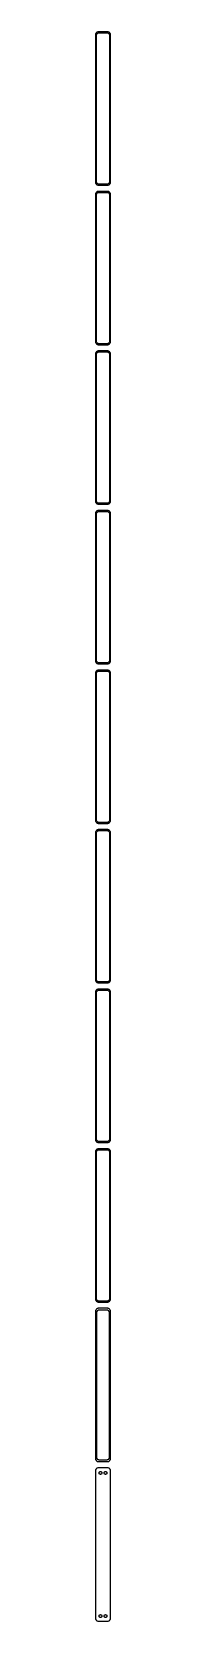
# Model space of a CAD drawing. Header units: metres. Extents: x -11 to 11, y 2228 to 4558.
import ezdxf

# ---------------------------------------------------------------- set-up
doc = ezdxf.new("R2010")
doc.units = ezdxf.units.M

msp = doc.modelspace()

# ---------------------------------------------------------------- linework, layer by layer
for p, q in [((-11.2106, 4554.13), (-11.25, 4553.5)), ((-11.25, 4553.5), (-11.25, 4338.5)), ((-11.0929, 4554.74), (-11.2106, 4554.13)), ((-10.8989, 4555.34), (-11.0929, 4554.74)), ((-10.6315, 4555.91), (-10.8989, 4555.34)), ((-10.2951, 4556.44), (-10.6315, 4555.91)), ((-9.89484, 4556.92), (-10.2951, 4556.44)), ((-9.43712, 4557.35), (-9.89484, 4556.92)), ((-9.75, 4553), (-9.71844, 4553.5)), ((-9.75, 4339), (-9.75, 4553)), ((-9.71844, 4553.5), (-9.62433, 4553.99)), ((-9.62433, 4553.99), (-9.4691, 4554.47)), ((-9.4691, 4554.47), (-9.25522, 4554.93)), ((-8.92912, 4557.72), (-9.43712, 4557.35)), ((-9.25522, 4554.93), (-8.98605, 4555.35)), ((-8.98605, 4555.35), (-8.66586, 4555.74)), ((-8.37889, 4558.02), (-8.92912, 4557.72)), ((-8.66586, 4555.74), (-8.29968, 4556.08)), ((-7.79507, 4558.26), (-8.37889, 4558.02)), ((-8.29968, 4556.08), (-7.8933, 4556.38)), ((-7.8933, 4556.38), (-7.45311, 4556.62)), ((-7.1869, 4558.41), (-7.79507, 4558.26)), ((-7.45311, 4556.62), (-6.98605, 4556.8)), ((-6.56395, 4558.49), (-7.1869, 4558.41)), ((-6.98605, 4556.8), (-6.49951, 4556.93)), ((6.56395, 4558.49), (-6.56395, 4558.49)), ((-6.49951, 4556.93), (-6.00116, 4556.99)), ((-6.00116, 4556.99), (6.00116, 4556.99)), ((6.00116, 4556.99), (6.49951, 4556.93)), ((6.49951, 4556.93), (6.98605, 4556.8)), ((7.1869, 4558.41), (6.56395, 4558.49)), ((6.98605, 4556.8), (7.45311, 4556.62)), ((7.79507, 4558.26), (7.1869, 4558.41)), ((7.45311, 4556.62), (7.8933, 4556.38)), ((8.37889, 4558.02), (7.79507, 4558.26)), ((7.8933, 4556.38), (8.29968, 4556.08)), ((8.29968, 4556.08), (8.66586, 4555.74)), ((8.92912, 4557.72), (8.37889, 4558.02)), ((8.66586, 4555.74), (8.98605, 4555.35)), ((9.43712, 4557.35), (8.92912, 4557.72)), ((8.98605, 4555.35), (9.25522, 4554.93)), ((9.25522, 4554.93), (9.4691, 4554.47)), ((9.89484, 4556.92), (9.43712, 4557.35)), ((9.4691, 4554.47), (9.62433, 4553.99)), ((9.62433, 4553.99), (9.71844, 4553.5)), ((9.71844, 4553.5), (9.75, 4553)), ((9.75, 4553), (9.75, 4339)), ((10.2951, 4556.44), (9.89484, 4556.92)), ((10.6315, 4555.91), (10.2951, 4556.44)), ((10.8989, 4555.34), (10.6315, 4555.91)), ((11.0929, 4554.74), (10.8989, 4555.34)), ((11.2106, 4554.13), (11.0929, 4554.74)), ((11.25, 4553.5), (11.2106, 4554.13)), ((11.25, 4338.5), (11.25, 4553.5)), ((-11.25, 4338.5), (-11.2106, 4337.87)), ((-11.2106, 4337.87), (-11.0929, 4337.26)), ((-11.0929, 4337.26), (-10.8989, 4336.66)), ((-10.8989, 4336.66), (-10.6315, 4336.09)), ((-10.6315, 4336.09), (-10.2951, 4335.56)), ((-9.71844, 4338.5), (-9.75, 4339)), ((-9.62433, 4338.01), (-9.71844, 4338.5)), ((-9.4691, 4337.53), (-9.62433, 4338.01)), ((-9.25522, 4337.07), (-9.4691, 4337.53)), ((-8.98605, 4336.65), (-9.25522, 4337.07)), ((-8.66586, 4336.26), (-8.98605, 4336.65)), ((-8.29968, 4335.92), (-8.66586, 4336.26)), ((-7.8933, 4335.62), (-8.29968, 4335.92)), ((8.29968, 4335.92), (7.8933, 4335.62)), ((8.66586, 4336.26), (8.29968, 4335.92)), ((8.98605, 4336.65), (8.66586, 4336.26)), ((9.25522, 4337.07), (8.98605, 4336.65)), ((9.4691, 4337.53), (9.25522, 4337.07)), ((9.62433, 4338.01), (9.4691, 4337.53)), ((9.71844, 4338.5), (9.62433, 4338.01)), ((9.75, 4339), (9.71844, 4338.5)), ((10.2951, 4335.56), (10.6315, 4336.09)), ((10.6315, 4336.09), (10.8989, 4336.66)), ((10.8989, 4336.66), (11.0929, 4337.26)), ((11.0929, 4337.26), (11.2106, 4337.87)), ((11.2106, 4337.87), (11.25, 4338.5)), ((-11.2106, 4320.13), (-11.25, 4319.5)), ((-11.25, 4319.5), (-11.25, 4104.5)), ((-11.0929, 4320.74), (-11.2106, 4320.13)), ((-10.8989, 4321.34), (-11.0929, 4320.74)), ((-10.6315, 4321.91), (-10.8989, 4321.34)), ((-10.2951, 4322.44), (-10.6315, 4321.91)), ((-10.2951, 4335.56), (-9.89484, 4335.08)), ((-9.89484, 4322.92), (-10.2951, 4322.44)), ((-9.89484, 4335.08), (-9.43712, 4334.65)), ((-9.43712, 4323.35), (-9.89484, 4322.92)), ((-9.75, 4319), (-9.71844, 4319.5)), ((-9.75, 4105), (-9.75, 4319)), ((-9.71844, 4319.5), (-9.62433, 4319.99)), ((-9.62433, 4319.99), (-9.4691, 4320.47)), ((-9.4691, 4320.47), (-9.25522, 4320.93)), ((-9.43712, 4334.65), (-8.92912, 4334.28)), ((-8.92912, 4323.72), (-9.43712, 4323.35)), ((-9.25522, 4320.93), (-8.98605, 4321.35)), ((-8.98605, 4321.35), (-8.66586, 4321.74)), ((-8.92912, 4334.28), (-8.37889, 4333.98)), ((-8.37889, 4324.02), (-8.92912, 4323.72)), ((-8.66586, 4321.74), (-8.29968, 4322.08)), ((-8.37889, 4333.98), (-7.79507, 4333.74)), ((-7.79507, 4324.26), (-8.37889, 4324.02)), ((-8.29968, 4322.08), (-7.8933, 4322.38)), ((-7.45311, 4335.38), (-7.8933, 4335.62)), ((-7.8933, 4322.38), (-7.45311, 4322.62)), ((-7.79507, 4333.74), (-7.1869, 4333.59)), ((-7.1869, 4324.41), (-7.79507, 4324.26)), ((-6.98605, 4335.2), (-7.45311, 4335.38)), ((-7.45311, 4322.62), (-6.98605, 4322.8)), ((-7.1869, 4333.59), (-6.56395, 4333.51)), ((-6.56395, 4324.49), (-7.1869, 4324.41)), ((-6.49951, 4335.07), (-6.98605, 4335.2)), ((-6.98605, 4322.8), (-6.49951, 4322.93)), ((-6.56395, 4333.51), (6.56395, 4333.51)), ((6.56395, 4324.49), (-6.56395, 4324.49)), ((-6.00116, 4335.01), (-6.49951, 4335.07)), ((-6.49951, 4322.93), (-6.00116, 4322.99)), ((6.00116, 4335.01), (-6.00116, 4335.01)), ((-6.00116, 4322.99), (6.00116, 4322.99)), ((6.49951, 4335.07), (6.00116, 4335.01)), ((6.00116, 4322.99), (6.49951, 4322.93)), ((6.98605, 4335.2), (6.49951, 4335.07)), ((6.49951, 4322.93), (6.98605, 4322.8)), ((6.56395, 4333.51), (7.1869, 4333.59)), ((7.1869, 4324.41), (6.56395, 4324.49)), ((7.45311, 4335.38), (6.98605, 4335.2)), ((6.98605, 4322.8), (7.45311, 4322.62)), ((7.1869, 4333.59), (7.79507, 4333.74)), ((7.79507, 4324.26), (7.1869, 4324.41)), ((7.8933, 4335.62), (7.45311, 4335.38)), ((7.45311, 4322.62), (7.8933, 4322.38)), ((7.79507, 4333.74), (8.37889, 4333.98)), ((8.37889, 4324.02), (7.79507, 4324.26)), ((7.8933, 4322.38), (8.29968, 4322.08)), ((8.29968, 4322.08), (8.66586, 4321.74)), ((8.37889, 4333.98), (8.92912, 4334.28)), ((8.92912, 4323.72), (8.37889, 4324.02)), ((8.66586, 4321.74), (8.98605, 4321.35)), ((8.92912, 4334.28), (9.43712, 4334.65)), ((9.43712, 4323.35), (8.92912, 4323.72)), ((8.98605, 4321.35), (9.25522, 4320.93)), ((9.25522, 4320.93), (9.4691, 4320.47)), ((9.43712, 4334.65), (9.89484, 4335.08)), ((9.89484, 4322.92), (9.43712, 4323.35)), ((9.4691, 4320.47), (9.62433, 4319.99)), ((9.62433, 4319.99), (9.71844, 4319.5)), ((9.71844, 4319.5), (9.75, 4319)), ((9.75, 4319), (9.75, 4105)), ((9.89484, 4335.08), (10.2951, 4335.56)), ((10.2951, 4322.44), (9.89484, 4322.92)), ((10.6315, 4321.91), (10.2951, 4322.44)), ((10.8989, 4321.34), (10.6315, 4321.91)), ((11.0929, 4320.74), (10.8989, 4321.34)), ((11.2106, 4320.13), (11.0929, 4320.74)), ((11.25, 4319.5), (11.2106, 4320.13)), ((11.25, 4104.5), (11.25, 4319.5)), ((-11.25, 4104.5), (-11.2106, 4103.87)), ((-11.2106, 4103.87), (-11.0929, 4103.26)), ((-11.0929, 4103.26), (-10.8989, 4102.66)), ((-10.8989, 4102.66), (-10.6315, 4102.09)), ((-9.71844, 4104.5), (-9.75, 4105)), ((-9.62433, 4104.01), (-9.71844, 4104.5)), ((-9.4691, 4103.53), (-9.62433, 4104.01)), ((-9.25522, 4103.07), (-9.4691, 4103.53)), ((-8.98605, 4102.65), (-9.25522, 4103.07)), ((-8.66586, 4102.26), (-8.98605, 4102.65)), ((8.98605, 4102.65), (8.66586, 4102.26)), ((9.25522, 4103.07), (8.98605, 4102.65)), ((9.4691, 4103.53), (9.25522, 4103.07)), ((9.62433, 4104.01), (9.4691, 4103.53)), ((9.71844, 4104.5), (9.62433, 4104.01)), ((9.75, 4105), (9.71844, 4104.5)), ((10.6315, 4102.09), (10.8989, 4102.66)), ((10.8989, 4102.66), (11.0929, 4103.26)), ((11.0929, 4103.26), (11.2106, 4103.87)), ((11.2106, 4103.87), (11.25, 4104.5)), ((-11.2106, 4086.13), (-11.25, 4085.5)), ((-11.25, 4085.5), (-11.25, 3870.5)), ((-11.0929, 4086.74), (-11.2106, 4086.13)), ((-10.8989, 4087.34), (-11.0929, 4086.74)), ((-10.6315, 4087.91), (-10.8989, 4087.34)), ((-10.6315, 4102.09), (-10.2951, 4101.56)), ((-10.2951, 4088.44), (-10.6315, 4087.91)), ((-10.2951, 4101.56), (-9.89484, 4101.08)), ((-9.89484, 4088.92), (-10.2951, 4088.44)), ((-9.89484, 4101.08), (-9.43712, 4100.65)), ((-9.43712, 4089.35), (-9.89484, 4088.92)), ((-9.75, 4085), (-9.71844, 4085.5)), ((-9.75, 3871), (-9.75, 4085)), ((-9.71844, 4085.5), (-9.62433, 4085.99)), ((-9.62433, 4085.99), (-9.4691, 4086.47)), ((-9.4691, 4086.47), (-9.25522, 4086.93)), ((-9.43712, 4100.65), (-8.92912, 4100.28)), ((-8.92912, 4089.72), (-9.43712, 4089.35)), ((-9.25522, 4086.93), (-8.98605, 4087.35)), ((-8.98605, 4087.35), (-8.66586, 4087.74)), ((-8.92912, 4100.28), (-8.37889, 4099.98)), ((-8.37889, 4090.02), (-8.92912, 4089.72)), ((-8.29968, 4101.92), (-8.66586, 4102.26)), ((-8.66586, 4087.74), (-8.29968, 4088.08)), ((-8.37889, 4099.98), (-7.79507, 4099.74)), ((-7.79507, 4090.26), (-8.37889, 4090.02)), ((-7.8933, 4101.62), (-8.29968, 4101.92)), ((-8.29968, 4088.08), (-7.8933, 4088.38)), ((-7.45311, 4101.38), (-7.8933, 4101.62)), ((-7.8933, 4088.38), (-7.45311, 4088.62)), ((-7.79507, 4099.74), (-7.1869, 4099.59)), ((-7.1869, 4090.41), (-7.79507, 4090.26)), ((-6.98605, 4101.2), (-7.45311, 4101.38)), ((-7.45311, 4088.62), (-6.98605, 4088.8)), ((-7.1869, 4099.59), (-6.56395, 4099.51)), ((-6.56395, 4090.49), (-7.1869, 4090.41)), ((-6.49951, 4101.07), (-6.98605, 4101.2)), ((-6.98605, 4088.8), (-6.49951, 4088.93)), ((-6.56395, 4099.51), (6.56395, 4099.51)), ((6.56395, 4090.49), (-6.56395, 4090.49)), ((-6.00116, 4101.01), (-6.49951, 4101.07)), ((-6.49951, 4088.93), (-6.00116, 4088.99)), ((6.00116, 4101.01), (-6.00116, 4101.01)), ((-6.00116, 4088.99), (6.00116, 4088.99)), ((6.49951, 4101.07), (6.00116, 4101.01)), ((6.00116, 4088.99), (6.49951, 4088.93)), ((6.98605, 4101.2), (6.49951, 4101.07)), ((6.49951, 4088.93), (6.98605, 4088.8)), ((6.56395, 4099.51), (7.1869, 4099.59)), ((7.1869, 4090.41), (6.56395, 4090.49)), ((7.45311, 4101.38), (6.98605, 4101.2)), ((6.98605, 4088.8), (7.45311, 4088.62)), ((7.1869, 4099.59), (7.79507, 4099.74)), ((7.79507, 4090.26), (7.1869, 4090.41)), ((7.8933, 4101.62), (7.45311, 4101.38)), ((7.45311, 4088.62), (7.8933, 4088.38)), ((7.79507, 4099.74), (8.37889, 4099.98)), ((8.37889, 4090.02), (7.79507, 4090.26)), ((8.29968, 4101.92), (7.8933, 4101.62)), ((7.8933, 4088.38), (8.29968, 4088.08)), ((8.66586, 4102.26), (8.29968, 4101.92)), ((8.29968, 4088.08), (8.66586, 4087.74)), ((8.37889, 4099.98), (8.92912, 4100.28)), ((8.92912, 4089.72), (8.37889, 4090.02)), ((8.66586, 4087.74), (8.98605, 4087.35)), ((8.92912, 4100.28), (9.43712, 4100.65)), ((9.43712, 4089.35), (8.92912, 4089.72)), ((8.98605, 4087.35), (9.25522, 4086.93)), ((9.25522, 4086.93), (9.4691, 4086.47)), ((9.43712, 4100.65), (9.89484, 4101.08)), ((9.89484, 4088.92), (9.43712, 4089.35)), ((9.4691, 4086.47), (9.62433, 4085.99)), ((9.62433, 4085.99), (9.71844, 4085.5)), ((9.71844, 4085.5), (9.75, 4085)), ((9.75, 4085), (9.75, 3871)), ((9.89484, 4101.08), (10.2951, 4101.56)), ((10.2951, 4088.44), (9.89484, 4088.92)), ((10.2951, 4101.56), (10.6315, 4102.09)), ((10.6315, 4087.91), (10.2951, 4088.44)), ((10.8989, 4087.34), (10.6315, 4087.91)), ((11.0929, 4086.74), (10.8989, 4087.34)), ((11.2106, 4086.13), (11.0929, 4086.74)), ((11.25, 4085.5), (11.2106, 4086.13)), ((11.25, 3870.5), (11.25, 4085.5)), ((-11.25, 3870.5), (-11.2106, 3869.87)), ((-11.2106, 3869.87), (-11.0929, 3869.26)), ((-9.71844, 3870.5), (-9.75, 3871)), ((-9.62433, 3870.01), (-9.71844, 3870.5)), ((-9.4691, 3869.53), (-9.62433, 3870.01)), ((-9.25522, 3869.07), (-9.4691, 3869.53)), ((9.4691, 3869.53), (9.25522, 3869.07)), ((9.62433, 3870.01), (9.4691, 3869.53)), ((9.71844, 3870.5), (9.62433, 3870.01)), ((9.75, 3871), (9.71844, 3870.5)), ((11.0929, 3869.26), (11.2106, 3869.87)), ((11.2106, 3869.87), (11.25, 3870.5)), ((-11.2106, 3852.13), (-11.25, 3851.5)), ((-11.25, 3851.5), (-11.25, 3636.5)), ((-11.0929, 3852.74), (-11.2106, 3852.13)), ((-11.0929, 3869.26), (-10.8989, 3868.66)), ((-10.8989, 3853.34), (-11.0929, 3852.74)), ((-10.8989, 3868.66), (-10.6315, 3868.09)), ((-10.6315, 3853.91), (-10.8989, 3853.34)), ((-10.6315, 3868.09), (-10.2951, 3867.56)), ((-10.2951, 3854.44), (-10.6315, 3853.91)), ((-10.2951, 3867.56), (-9.89484, 3867.08)), ((-9.89484, 3854.92), (-10.2951, 3854.44)), ((-9.89484, 3867.08), (-9.43712, 3866.65)), ((-9.43712, 3855.35), (-9.89484, 3854.92)), ((-9.75, 3851), (-9.71844, 3851.5)), ((-9.75, 3637), (-9.75, 3851)), ((-9.71844, 3851.5), (-9.62433, 3851.99)), ((-9.62433, 3851.99), (-9.4691, 3852.47)), ((-9.4691, 3852.47), (-9.25522, 3852.93)), ((-9.43712, 3866.65), (-8.92912, 3866.28)), ((-8.92912, 3855.72), (-9.43712, 3855.35)), ((-8.98605, 3868.65), (-9.25522, 3869.07)), ((-9.25522, 3852.93), (-8.98605, 3853.35)), ((-8.66586, 3868.26), (-8.98605, 3868.65)), ((-8.98605, 3853.35), (-8.66586, 3853.74)), ((-8.92912, 3866.28), (-8.37889, 3865.98)), ((-8.37889, 3856.02), (-8.92912, 3855.72)), ((-8.29968, 3867.92), (-8.66586, 3868.26)), ((-8.66586, 3853.74), (-8.29968, 3854.08)), ((-8.37889, 3865.98), (-7.79507, 3865.74)), ((-7.79507, 3856.26), (-8.37889, 3856.02)), ((-7.8933, 3867.62), (-8.29968, 3867.92)), ((-8.29968, 3854.08), (-7.8933, 3854.38)), ((-7.45311, 3867.38), (-7.8933, 3867.62)), ((-7.8933, 3854.38), (-7.45311, 3854.62)), ((-7.79507, 3865.74), (-7.1869, 3865.59)), ((-7.1869, 3856.41), (-7.79507, 3856.26)), ((-6.98605, 3867.2), (-7.45311, 3867.38)), ((-7.45311, 3854.62), (-6.98605, 3854.8)), ((-7.1869, 3865.59), (-6.56395, 3865.51)), ((-6.56395, 3856.49), (-7.1869, 3856.41)), ((-6.49951, 3867.07), (-6.98605, 3867.2)), ((-6.98605, 3854.8), (-6.49951, 3854.93)), ((-6.56395, 3865.51), (6.56395, 3865.51)), ((6.56395, 3856.49), (-6.56395, 3856.49)), ((-6.00116, 3867.01), (-6.49951, 3867.07)), ((-6.49951, 3854.93), (-6.00116, 3854.99)), ((6.00116, 3867.01), (-6.00116, 3867.01)), ((-6.00116, 3854.99), (6.00116, 3854.99)), ((6.49951, 3867.07), (6.00116, 3867.01)), ((6.00116, 3854.99), (6.49951, 3854.93)), ((6.98605, 3867.2), (6.49951, 3867.07)), ((6.49951, 3854.93), (6.98605, 3854.8)), ((6.56395, 3865.51), (7.1869, 3865.59)), ((7.1869, 3856.41), (6.56395, 3856.49)), ((7.45311, 3867.38), (6.98605, 3867.2)), ((6.98605, 3854.8), (7.45311, 3854.62)), ((7.1869, 3865.59), (7.79507, 3865.74)), ((7.79507, 3856.26), (7.1869, 3856.41)), ((7.8933, 3867.62), (7.45311, 3867.38)), ((7.45311, 3854.62), (7.8933, 3854.38)), ((7.79507, 3865.74), (8.37889, 3865.98)), ((8.37889, 3856.02), (7.79507, 3856.26)), ((8.29968, 3867.92), (7.8933, 3867.62)), ((7.8933, 3854.38), (8.29968, 3854.08)), ((8.66586, 3868.26), (8.29968, 3867.92)), ((8.29968, 3854.08), (8.66586, 3853.74)), ((8.37889, 3865.98), (8.92912, 3866.28)), ((8.92912, 3855.72), (8.37889, 3856.02)), ((8.98605, 3868.65), (8.66586, 3868.26)), ((8.66586, 3853.74), (8.98605, 3853.35)), ((8.92912, 3866.28), (9.43712, 3866.65)), ((9.43712, 3855.35), (8.92912, 3855.72)), ((9.25522, 3869.07), (8.98605, 3868.65)), ((8.98605, 3853.35), (9.25522, 3852.93)), ((9.25522, 3852.93), (9.4691, 3852.47)), ((9.43712, 3866.65), (9.89484, 3867.08)), ((9.89484, 3854.92), (9.43712, 3855.35)), ((9.4691, 3852.47), (9.62433, 3851.99)), ((9.62433, 3851.99), (9.71844, 3851.5)), ((9.71844, 3851.5), (9.75, 3851)), ((9.75, 3851), (9.75, 3637)), ((9.89484, 3867.08), (10.2951, 3867.56)), ((10.2951, 3854.44), (9.89484, 3854.92)), ((10.2951, 3867.56), (10.6315, 3868.09)), ((10.6315, 3853.91), (10.2951, 3854.44)), ((10.6315, 3868.09), (10.8989, 3868.66)), ((10.8989, 3853.34), (10.6315, 3853.91)), ((10.8989, 3868.66), (11.0929, 3869.26)), ((11.0929, 3852.74), (10.8989, 3853.34)), ((11.2106, 3852.13), (11.0929, 3852.74)), ((11.25, 3851.5), (11.2106, 3852.13)), ((11.25, 3636.5), (11.25, 3851.5)), ((-11.25, 3636.5), (-11.2106, 3635.87)), ((-9.71844, 3636.5), (-9.75, 3637)), ((-9.62433, 3636.01), (-9.71844, 3636.5)), ((9.71844, 3636.5), (9.62433, 3636.01)), ((9.75, 3637), (9.71844, 3636.5)), ((11.2106, 3635.87), (11.25, 3636.5)), ((-11.2106, 3618.13), (-11.25, 3617.5)), ((-11.25, 3617.5), (-11.25, 3402.5)), ((-11.2106, 3635.87), (-11.0929, 3635.26)), ((-11.0929, 3618.74), (-11.2106, 3618.13)), ((-11.0929, 3635.26), (-10.8989, 3634.66)), ((-10.8989, 3619.34), (-11.0929, 3618.74)), ((-10.8989, 3634.66), (-10.6315, 3634.09)), ((-10.6315, 3619.91), (-10.8989, 3619.34)), ((-10.6315, 3634.09), (-10.2951, 3633.56)), ((-10.2951, 3620.44), (-10.6315, 3619.91)), ((-10.2951, 3633.56), (-9.89484, 3633.08)), ((-9.89484, 3620.92), (-10.2951, 3620.44)), ((-9.89484, 3633.08), (-9.43712, 3632.65)), ((-9.43712, 3621.35), (-9.89484, 3620.92)), ((-9.75, 3617), (-9.71844, 3617.5)), ((-9.75, 3403), (-9.75, 3617)), ((-9.71844, 3617.5), (-9.62433, 3617.99)), ((-9.4691, 3635.53), (-9.62433, 3636.01)), ((-9.62433, 3617.99), (-9.4691, 3618.47)), ((-9.25522, 3635.07), (-9.4691, 3635.53)), ((-9.4691, 3618.47), (-9.25522, 3618.93)), ((-9.43712, 3632.65), (-8.92912, 3632.28)), ((-8.92912, 3621.72), (-9.43712, 3621.35)), ((-8.98605, 3634.65), (-9.25522, 3635.07)), ((-9.25522, 3618.93), (-8.98605, 3619.35)), ((-8.66586, 3634.26), (-8.98605, 3634.65)), ((-8.98605, 3619.35), (-8.66586, 3619.74)), ((-8.92912, 3632.28), (-8.37889, 3631.98)), ((-8.37889, 3622.02), (-8.92912, 3621.72)), ((-8.29968, 3633.92), (-8.66586, 3634.26)), ((-8.66586, 3619.74), (-8.29968, 3620.08)), ((-8.37889, 3631.98), (-7.79507, 3631.74)), ((-7.79507, 3622.26), (-8.37889, 3622.02)), ((-7.8933, 3633.62), (-8.29968, 3633.92)), ((-8.29968, 3620.08), (-7.8933, 3620.38)), ((-7.45311, 3633.38), (-7.8933, 3633.62)), ((-7.8933, 3620.38), (-7.45311, 3620.62)), ((-7.79507, 3631.74), (-7.1869, 3631.59)), ((-7.1869, 3622.41), (-7.79507, 3622.26)), ((-6.98605, 3633.2), (-7.45311, 3633.38)), ((-7.45311, 3620.62), (-6.98605, 3620.8)), ((-7.1869, 3631.59), (-6.56395, 3631.51)), ((-6.56395, 3622.49), (-7.1869, 3622.41)), ((-6.49951, 3633.07), (-6.98605, 3633.2)), ((-6.98605, 3620.8), (-6.49951, 3620.93)), ((-6.56395, 3631.51), (6.56395, 3631.51)), ((6.56395, 3622.49), (-6.56395, 3622.49)), ((-6.00116, 3633.01), (-6.49951, 3633.07)), ((-6.49951, 3620.93), (-6.00116, 3620.99)), ((6.00116, 3633.01), (-6.00116, 3633.01)), ((-6.00116, 3620.99), (6.00116, 3620.99)), ((6.49951, 3633.07), (6.00116, 3633.01)), ((6.00116, 3620.99), (6.49951, 3620.93)), ((6.98605, 3633.2), (6.49951, 3633.07)), ((6.49951, 3620.93), (6.98605, 3620.8)), ((6.56395, 3631.51), (7.1869, 3631.59)), ((7.1869, 3622.41), (6.56395, 3622.49)), ((7.45311, 3633.38), (6.98605, 3633.2)), ((6.98605, 3620.8), (7.45311, 3620.62)), ((7.1869, 3631.59), (7.79507, 3631.74)), ((7.79507, 3622.26), (7.1869, 3622.41)), ((7.8933, 3633.62), (7.45311, 3633.38)), ((7.45311, 3620.62), (7.8933, 3620.38)), ((7.79507, 3631.74), (8.37889, 3631.98)), ((8.37889, 3622.02), (7.79507, 3622.26)), ((8.29968, 3633.92), (7.8933, 3633.62)), ((7.8933, 3620.38), (8.29968, 3620.08)), ((8.66586, 3634.26), (8.29968, 3633.92)), ((8.29968, 3620.08), (8.66586, 3619.74)), ((8.37889, 3631.98), (8.92912, 3632.28)), ((8.92912, 3621.72), (8.37889, 3622.02)), ((8.98605, 3634.65), (8.66586, 3634.26)), ((8.66586, 3619.74), (8.98605, 3619.35)), ((8.92912, 3632.28), (9.43712, 3632.65)), ((9.43712, 3621.35), (8.92912, 3621.72)), ((9.25522, 3635.07), (8.98605, 3634.65)), ((8.98605, 3619.35), (9.25522, 3618.93)), ((9.4691, 3635.53), (9.25522, 3635.07)), ((9.25522, 3618.93), (9.4691, 3618.47)), ((9.43712, 3632.65), (9.89484, 3633.08)), ((9.89484, 3620.92), (9.43712, 3621.35)), ((9.62433, 3636.01), (9.4691, 3635.53)), ((9.4691, 3618.47), (9.62433, 3617.99)), ((9.62433, 3617.99), (9.71844, 3617.5)), ((9.71844, 3617.5), (9.75, 3617)), ((9.75, 3617), (9.75, 3403)), ((9.89484, 3633.08), (10.2951, 3633.56)), ((10.2951, 3620.44), (9.89484, 3620.92)), ((10.2951, 3633.56), (10.6315, 3634.09)), ((10.6315, 3619.91), (10.2951, 3620.44)), ((10.6315, 3634.09), (10.8989, 3634.66)), ((10.8989, 3619.34), (10.6315, 3619.91)), ((10.8989, 3634.66), (11.0929, 3635.26)), ((11.0929, 3618.74), (10.8989, 3619.34)), ((11.0929, 3635.26), (11.2106, 3635.87)), ((11.2106, 3618.13), (11.0929, 3618.74)), ((11.25, 3617.5), (11.2106, 3618.13)), ((11.25, 3402.5), (11.25, 3617.5)), ((-11.25, 3402.5), (-11.2106, 3401.87)), ((-11.2106, 3384.13), (-11.25, 3383.5)), ((-11.25, 3383.5), (-11.25, 3168.5)), ((-11.2106, 3401.87), (-11.0929, 3401.26)), ((-11.0929, 3384.74), (-11.2106, 3384.13)), ((-11.0929, 3401.26), (-10.8989, 3400.66)), ((-10.8989, 3385.34), (-11.0929, 3384.74)), ((-10.8989, 3400.66), (-10.6315, 3400.09)), ((-10.6315, 3385.91), (-10.8989, 3385.34)), ((-10.6315, 3400.09), (-10.2951, 3399.56)), ((-10.2951, 3386.44), (-10.6315, 3385.91)), ((-10.2951, 3399.56), (-9.89484, 3399.08)), ((-9.89484, 3386.92), (-10.2951, 3386.44)), ((-9.89484, 3399.08), (-9.43712, 3398.65)), ((-9.43712, 3387.35), (-9.89484, 3386.92)), ((-9.71844, 3402.5), (-9.75, 3403)), ((-9.75, 3383), (-9.71844, 3383.5)), ((-9.75, 3169), (-9.75, 3383)), ((-9.62433, 3402.01), (-9.71844, 3402.5)), ((-9.71844, 3383.5), (-9.62433, 3383.99)), ((-9.4691, 3401.53), (-9.62433, 3402.01)), ((-9.62433, 3383.99), (-9.4691, 3384.47)), ((-9.25522, 3401.07), (-9.4691, 3401.53)), ((-9.4691, 3384.47), (-9.25522, 3384.93)), ((-9.43712, 3398.65), (-8.92912, 3398.28)), ((-8.92912, 3387.72), (-9.43712, 3387.35)), ((-8.98605, 3400.65), (-9.25522, 3401.07)), ((-9.25522, 3384.93), (-8.98605, 3385.35)), ((-8.66586, 3400.26), (-8.98605, 3400.65)), ((-8.98605, 3385.35), (-8.66586, 3385.74)), ((-8.92912, 3398.28), (-8.37889, 3397.98)), ((-8.37889, 3388.02), (-8.92912, 3387.72)), ((-8.29968, 3399.92), (-8.66586, 3400.26)), ((-8.66586, 3385.74), (-8.29968, 3386.08)), ((-8.37889, 3397.98), (-7.79507, 3397.74)), ((-7.79507, 3388.26), (-8.37889, 3388.02)), ((-7.8933, 3399.62), (-8.29968, 3399.92)), ((-8.29968, 3386.08), (-7.8933, 3386.38)), ((-7.45311, 3399.38), (-7.8933, 3399.62)), ((-7.8933, 3386.38), (-7.45311, 3386.62)), ((-7.79507, 3397.74), (-7.1869, 3397.59)), ((-7.1869, 3388.41), (-7.79507, 3388.26)), ((-6.98605, 3399.2), (-7.45311, 3399.38)), ((-7.45311, 3386.62), (-6.98605, 3386.8)), ((-7.1869, 3397.59), (-6.56395, 3397.51)), ((-6.56395, 3388.49), (-7.1869, 3388.41)), ((-6.49951, 3399.07), (-6.98605, 3399.2)), ((-6.98605, 3386.8), (-6.49951, 3386.93)), ((-6.56395, 3397.51), (6.56395, 3397.51)), ((6.56395, 3388.49), (-6.56395, 3388.49)), ((-6.00116, 3399.01), (-6.49951, 3399.07)), ((-6.49951, 3386.93), (-6.00116, 3386.99)), ((6.00116, 3399.01), (-6.00116, 3399.01)), ((-6.00116, 3386.99), (6.00116, 3386.99)), ((6.49951, 3399.07), (6.00116, 3399.01)), ((6.00116, 3386.99), (6.49951, 3386.93)), ((6.98605, 3399.2), (6.49951, 3399.07)), ((6.49951, 3386.93), (6.98605, 3386.8)), ((6.56395, 3397.51), (7.1869, 3397.59)), ((7.1869, 3388.41), (6.56395, 3388.49)), ((7.45311, 3399.38), (6.98605, 3399.2)), ((6.98605, 3386.8), (7.45311, 3386.62)), ((7.1869, 3397.59), (7.79507, 3397.74)), ((7.79507, 3388.26), (7.1869, 3388.41)), ((7.8933, 3399.62), (7.45311, 3399.38)), ((7.45311, 3386.62), (7.8933, 3386.38)), ((7.79507, 3397.74), (8.37889, 3397.98)), ((8.37889, 3388.02), (7.79507, 3388.26)), ((8.29968, 3399.92), (7.8933, 3399.62)), ((7.8933, 3386.38), (8.29968, 3386.08)), ((8.66586, 3400.26), (8.29968, 3399.92)), ((8.29968, 3386.08), (8.66586, 3385.74)), ((8.37889, 3397.98), (8.92912, 3398.28)), ((8.92912, 3387.72), (8.37889, 3388.02)), ((8.98605, 3400.65), (8.66586, 3400.26)), ((8.66586, 3385.74), (8.98605, 3385.35)), ((8.92912, 3398.28), (9.43712, 3398.65)), ((9.43712, 3387.35), (8.92912, 3387.72)), ((9.25522, 3401.07), (8.98605, 3400.65)), ((8.98605, 3385.35), (9.25522, 3384.93)), ((9.4691, 3401.53), (9.25522, 3401.07)), ((9.25522, 3384.93), (9.4691, 3384.47)), ((9.43712, 3398.65), (9.89484, 3399.08)), ((9.89484, 3386.92), (9.43712, 3387.35)), ((9.62433, 3402.01), (9.4691, 3401.53)), ((9.4691, 3384.47), (9.62433, 3383.99)), ((9.71844, 3402.5), (9.62433, 3402.01)), ((9.62433, 3383.99), (9.71844, 3383.5)), ((9.75, 3403), (9.71844, 3402.5)), ((9.71844, 3383.5), (9.75, 3383)), ((9.75, 3383), (9.75, 3169)), ((9.89484, 3399.08), (10.2951, 3399.56)), ((10.2951, 3386.44), (9.89484, 3386.92)), ((10.2951, 3399.56), (10.6315, 3400.09)), ((10.6315, 3385.91), (10.2951, 3386.44)), ((10.6315, 3400.09), (10.8989, 3400.66)), ((10.8989, 3385.34), (10.6315, 3385.91)), ((10.8989, 3400.66), (11.0929, 3401.26)), ((11.0929, 3384.74), (10.8989, 3385.34)), ((11.0929, 3401.26), (11.2106, 3401.87)), ((11.2106, 3384.13), (11.0929, 3384.74)), ((11.2106, 3401.87), (11.25, 3402.5)), ((11.25, 3383.5), (11.2106, 3384.13)), ((11.25, 3168.5), (11.25, 3383.5)), ((-11.25, 3168.5), (-11.2106, 3167.87)), ((-11.2106, 3150.13), (-11.25, 3149.5)), ((-11.25, 3149.5), (-11.25, 2934.5)), ((-11.2106, 3167.87), (-11.0929, 3167.26)), ((-11.0929, 3150.74), (-11.2106, 3150.13)), ((-11.0929, 3167.26), (-10.8989, 3166.66)), ((-10.8989, 3151.34), (-11.0929, 3150.74)), ((-10.8989, 3166.66), (-10.6315, 3166.09)), ((-10.6315, 3151.91), (-10.8989, 3151.34)), ((-10.6315, 3166.09), (-10.2951, 3165.56)), ((-10.2951, 3152.44), (-10.6315, 3151.91)), ((-10.2951, 3165.56), (-9.89484, 3165.08)), ((-9.89484, 3152.92), (-10.2951, 3152.44)), ((-9.89484, 3165.08), (-9.43712, 3164.65)), ((-9.43712, 3153.35), (-9.89484, 3152.92)), ((-9.71844, 3168.5), (-9.75, 3169)), ((-9.75, 3149), (-9.71844, 3149.5)), ((-9.75, 2935), (-9.75, 3149)), ((-9.62433, 3168.01), (-9.71844, 3168.5)), ((-9.71844, 3149.5), (-9.62433, 3149.99)), ((-9.4691, 3167.53), (-9.62433, 3168.01)), ((-9.62433, 3149.99), (-9.4691, 3150.47)), ((-9.25522, 3167.07), (-9.4691, 3167.53)), ((-9.4691, 3150.47), (-9.25522, 3150.93)), ((-9.43712, 3164.65), (-8.92912, 3164.28)), ((-8.92912, 3153.72), (-9.43712, 3153.35)), ((-8.98605, 3166.65), (-9.25522, 3167.07)), ((-9.25522, 3150.93), (-8.98605, 3151.35)), ((-8.66586, 3166.26), (-8.98605, 3166.65)), ((-8.98605, 3151.35), (-8.66586, 3151.74)), ((-8.92912, 3164.28), (-8.37889, 3163.98)), ((-8.37889, 3154.02), (-8.92912, 3153.72)), ((-8.29968, 3165.92), (-8.66586, 3166.26)), ((-8.66586, 3151.74), (-8.29968, 3152.08)), ((-8.37889, 3163.98), (-7.79507, 3163.74)), ((-7.79507, 3154.26), (-8.37889, 3154.02)), ((-7.8933, 3165.62), (-8.29968, 3165.92)), ((-8.29968, 3152.08), (-7.8933, 3152.38)), ((-7.45311, 3165.38), (-7.8933, 3165.62)), ((-7.8933, 3152.38), (-7.45311, 3152.62)), ((-7.79507, 3163.74), (-7.1869, 3163.59)), ((-7.1869, 3154.41), (-7.79507, 3154.26)), ((-6.98605, 3165.2), (-7.45311, 3165.38)), ((-7.45311, 3152.62), (-6.98605, 3152.8)), ((-7.1869, 3163.59), (-6.56395, 3163.51)), ((-6.56395, 3154.49), (-7.1869, 3154.41)), ((-6.49951, 3165.07), (-6.98605, 3165.2)), ((-6.98605, 3152.8), (-6.49951, 3152.93)), ((-6.56395, 3163.51), (6.56395, 3163.51)), ((6.56395, 3154.49), (-6.56395, 3154.49)), ((-6.00116, 3165.01), (-6.49951, 3165.07)), ((-6.49951, 3152.93), (-6.00116, 3152.99)), ((6.00116, 3165.01), (-6.00116, 3165.01)), ((-6.00116, 3152.99), (6.00116, 3152.99)), ((6.49951, 3165.07), (6.00116, 3165.01)), ((6.00116, 3152.99), (6.49951, 3152.93)), ((6.98605, 3165.2), (6.49951, 3165.07)), ((6.49951, 3152.93), (6.98605, 3152.8)), ((6.56395, 3163.51), (7.1869, 3163.59)), ((7.1869, 3154.41), (6.56395, 3154.49)), ((7.45311, 3165.38), (6.98605, 3165.2)), ((6.98605, 3152.8), (7.45311, 3152.62)), ((7.1869, 3163.59), (7.79507, 3163.74)), ((7.79507, 3154.26), (7.1869, 3154.41)), ((7.8933, 3165.62), (7.45311, 3165.38)), ((7.45311, 3152.62), (7.8933, 3152.38)), ((7.79507, 3163.74), (8.37889, 3163.98)), ((8.37889, 3154.02), (7.79507, 3154.26)), ((8.29968, 3165.92), (7.8933, 3165.62)), ((7.8933, 3152.38), (8.29968, 3152.08)), ((8.66586, 3166.26), (8.29968, 3165.92)), ((8.29968, 3152.08), (8.66586, 3151.74)), ((8.37889, 3163.98), (8.92912, 3164.28)), ((8.92912, 3153.72), (8.37889, 3154.02)), ((8.98605, 3166.65), (8.66586, 3166.26)), ((8.66586, 3151.74), (8.98605, 3151.35)), ((8.92912, 3164.28), (9.43712, 3164.65)), ((9.43712, 3153.35), (8.92912, 3153.72)), ((9.25522, 3167.07), (8.98605, 3166.65)), ((8.98605, 3151.35), (9.25522, 3150.93)), ((9.4691, 3167.53), (9.25522, 3167.07)), ((9.25522, 3150.93), (9.4691, 3150.47)), ((9.43712, 3164.65), (9.89484, 3165.08)), ((9.89484, 3152.92), (9.43712, 3153.35)), ((9.62433, 3168.01), (9.4691, 3167.53)), ((9.4691, 3150.47), (9.62433, 3149.99)), ((9.71844, 3168.5), (9.62433, 3168.01)), ((9.62433, 3149.99), (9.71844, 3149.5)), ((9.75, 3169), (9.71844, 3168.5)), ((9.71844, 3149.5), (9.75, 3149)), ((9.75, 3149), (9.75, 2935)), ((9.89484, 3165.08), (10.2951, 3165.56)), ((10.2951, 3152.44), (9.89484, 3152.92)), ((10.2951, 3165.56), (10.6315, 3166.09)), ((10.6315, 3151.91), (10.2951, 3152.44)), ((10.6315, 3166.09), (10.8989, 3166.66)), ((10.8989, 3151.34), (10.6315, 3151.91)), ((10.8989, 3166.66), (11.0929, 3167.26)), ((11.0929, 3150.74), (10.8989, 3151.34)), ((11.0929, 3167.26), (11.2106, 3167.87)), ((11.2106, 3150.13), (11.0929, 3150.74)), ((11.2106, 3167.87), (11.25, 3168.5)), ((11.25, 3149.5), (11.2106, 3150.13)), ((11.25, 2934.5), (11.25, 3149.5)), ((-11.25, 2934.5), (-11.2106, 2933.87)), ((-11.2106, 2916.13), (-11.25, 2915.5)), ((-11.25, 2915.5), (-11.25, 2700.5)), ((-11.2106, 2933.87), (-11.0929, 2933.26)), ((-11.0929, 2916.74), (-11.2106, 2916.13)), ((-11.0929, 2933.26), (-10.8989, 2932.66)), ((-10.8989, 2917.34), (-11.0929, 2916.74)), ((-10.8989, 2932.66), (-10.6315, 2932.09)), ((-10.6315, 2917.91), (-10.8989, 2917.34)), ((-10.6315, 2932.09), (-10.2951, 2931.56)), ((-10.2951, 2918.44), (-10.6315, 2917.91)), ((-10.2951, 2931.56), (-9.89484, 2931.08)), ((-9.89484, 2918.92), (-10.2951, 2918.44)), ((-9.89484, 2931.08), (-9.43712, 2930.65)), ((-9.43712, 2919.35), (-9.89484, 2918.92)), ((-9.71844, 2934.5), (-9.75, 2935)), ((-9.75, 2915), (-9.71844, 2915.5)), ((-9.75, 2701), (-9.75, 2915)), ((-9.62433, 2934.01), (-9.71844, 2934.5)), ((-9.71844, 2915.5), (-9.62433, 2915.99)), ((-9.4691, 2933.53), (-9.62433, 2934.01)), ((-9.62433, 2915.99), (-9.4691, 2916.47)), ((-9.25522, 2933.07), (-9.4691, 2933.53)), ((-9.4691, 2916.47), (-9.25522, 2916.93)), ((-9.43712, 2930.65), (-8.92912, 2930.28)), ((-8.92912, 2919.72), (-9.43712, 2919.35)), ((-8.98605, 2932.65), (-9.25522, 2933.07)), ((-9.25522, 2916.93), (-8.98605, 2917.35)), ((-8.66586, 2932.26), (-8.98605, 2932.65)), ((-8.98605, 2917.35), (-8.66586, 2917.74)), ((-8.92912, 2930.28), (-8.37889, 2929.98)), ((-8.37889, 2920.02), (-8.92912, 2919.72)), ((-8.29968, 2931.92), (-8.66586, 2932.26)), ((-8.66586, 2917.74), (-8.29968, 2918.08)), ((-8.37889, 2929.98), (-7.79507, 2929.74)), ((-7.79507, 2920.26), (-8.37889, 2920.02)), ((-7.8933, 2931.62), (-8.29968, 2931.92)), ((-8.29968, 2918.08), (-7.8933, 2918.38)), ((-7.45311, 2931.38), (-7.8933, 2931.62)), ((-7.8933, 2918.38), (-7.45311, 2918.62)), ((-7.79507, 2929.74), (-7.1869, 2929.59)), ((-7.1869, 2920.41), (-7.79507, 2920.26)), ((-6.98605, 2931.2), (-7.45311, 2931.38)), ((-7.45311, 2918.62), (-6.98605, 2918.8)), ((-7.1869, 2929.59), (-6.56395, 2929.51)), ((-6.56395, 2920.49), (-7.1869, 2920.41)), ((-6.49951, 2931.07), (-6.98605, 2931.2)), ((-6.98605, 2918.8), (-6.49951, 2918.93)), ((-6.56395, 2929.51), (6.56395, 2929.51)), ((6.56395, 2920.49), (-6.56395, 2920.49)), ((-6.00116, 2931.01), (-6.49951, 2931.07)), ((-6.49951, 2918.93), (-6.00116, 2918.99)), ((6.00116, 2931.01), (-6.00116, 2931.01)), ((-6.00116, 2918.99), (6.00116, 2918.99)), ((6.49951, 2931.07), (6.00116, 2931.01)), ((6.00116, 2918.99), (6.49951, 2918.93)), ((6.98605, 2931.2), (6.49951, 2931.07)), ((6.49951, 2918.93), (6.98605, 2918.8)), ((6.56395, 2929.51), (7.1869, 2929.59)), ((7.1869, 2920.41), (6.56395, 2920.49)), ((7.45311, 2931.38), (6.98605, 2931.2)), ((6.98605, 2918.8), (7.45311, 2918.62)), ((7.1869, 2929.59), (7.79507, 2929.74)), ((7.79507, 2920.26), (7.1869, 2920.41)), ((7.8933, 2931.62), (7.45311, 2931.38)), ((7.45311, 2918.62), (7.8933, 2918.38)), ((7.79507, 2929.74), (8.37889, 2929.98)), ((8.37889, 2920.02), (7.79507, 2920.26)), ((8.29968, 2931.92), (7.8933, 2931.62)), ((7.8933, 2918.38), (8.29968, 2918.08)), ((8.66586, 2932.26), (8.29968, 2931.92)), ((8.29968, 2918.08), (8.66586, 2917.74)), ((8.37889, 2929.98), (8.92912, 2930.28)), ((8.92912, 2919.72), (8.37889, 2920.02)), ((8.98605, 2932.65), (8.66586, 2932.26)), ((8.66586, 2917.74), (8.98605, 2917.35)), ((8.92912, 2930.28), (9.43712, 2930.65)), ((9.43712, 2919.35), (8.92912, 2919.72)), ((9.25522, 2933.07), (8.98605, 2932.65)), ((8.98605, 2917.35), (9.25522, 2916.93)), ((9.4691, 2933.53), (9.25522, 2933.07)), ((9.25522, 2916.93), (9.4691, 2916.47)), ((9.43712, 2930.65), (9.89484, 2931.08)), ((9.89484, 2918.92), (9.43712, 2919.35)), ((9.62433, 2934.01), (9.4691, 2933.53)), ((9.4691, 2916.47), (9.62433, 2915.99)), ((9.71844, 2934.5), (9.62433, 2934.01)), ((9.62433, 2915.99), (9.71844, 2915.5)), ((9.75, 2935), (9.71844, 2934.5)), ((9.71844, 2915.5), (9.75, 2915)), ((9.75, 2915), (9.75, 2701)), ((9.89484, 2931.08), (10.2951, 2931.56)), ((10.2951, 2918.44), (9.89484, 2918.92)), ((10.2951, 2931.56), (10.6315, 2932.09)), ((10.6315, 2917.91), (10.2951, 2918.44)), ((10.6315, 2932.09), (10.8989, 2932.66)), ((10.8989, 2917.34), (10.6315, 2917.91)), ((10.8989, 2932.66), (11.0929, 2933.26)), ((11.0929, 2916.74), (10.8989, 2917.34)), ((11.0929, 2933.26), (11.2106, 2933.87)), ((11.2106, 2916.13), (11.0929, 2916.74)), ((11.2106, 2933.87), (11.25, 2934.5)), ((11.25, 2915.5), (11.2106, 2916.13)), ((11.25, 2700.5), (11.25, 2915.5)), ((-11.25, 2700.5), (-11.2106, 2699.87)), ((-11.2106, 2682.13), (-11.25, 2681.5)), ((-11.25, 2681.5), (-11.25, 2466.5)), ((-11.2106, 2699.87), (-11.0929, 2699.26)), ((-11.0929, 2682.74), (-11.2106, 2682.13)), ((-11.0929, 2699.26), (-10.8989, 2698.66)), ((-10.8989, 2683.34), (-11.0929, 2682.74)), ((-10.8989, 2698.66), (-10.6315, 2698.09)), ((-10.6315, 2683.91), (-10.8989, 2683.34)), ((-10.6315, 2698.09), (-10.2951, 2697.56)), ((-10.2951, 2684.44), (-10.6315, 2683.91)), ((-10.2951, 2697.56), (-9.89484, 2697.08)), ((-9.89484, 2684.92), (-10.2951, 2684.44)), ((-9.89484, 2697.08), (-9.43712, 2696.65)), ((-9.43712, 2685.35), (-9.89484, 2684.92)), ((-9.71844, 2700.5), (-9.75, 2701)), ((-9.62433, 2700.01), (-9.71844, 2700.5)), ((-9.4691, 2699.53), (-9.62433, 2700.01)), ((-9.25522, 2699.07), (-9.4691, 2699.53)), ((-9.43712, 2696.65), (-8.92912, 2696.28)), ((-8.92912, 2685.72), (-9.43712, 2685.35)), ((-8.98605, 2698.65), (-9.25522, 2699.07)), ((-8.66586, 2698.26), (-8.98605, 2698.65)), ((-8.92912, 2696.28), (-8.37889, 2695.98)), ((-8.37889, 2686.02), (-8.92912, 2685.72)), ((-8.86292, 2681), (-8.83836, 2681.39)), ((-8.86292, 2467), (-8.86292, 2681)), ((-8.83836, 2681.39), (-8.76512, 2681.77)), ((-8.76512, 2681.77), (-8.64432, 2682.15)), ((-8.29968, 2697.92), (-8.66586, 2698.26)), ((-8.64432, 2682.15), (-8.47786, 2682.5)), ((-8.47786, 2682.5), (-8.2684, 2682.83)), ((-8.37889, 2695.98), (-7.79507, 2695.74)), ((-7.79507, 2686.26), (-8.37889, 2686.02)), ((-7.8933, 2697.62), (-8.29968, 2697.92)), ((-8.2684, 2682.83), (-8.01921, 2683.13)), ((-8.01921, 2683.13), (-7.73424, 2683.4)), ((-7.45311, 2697.38), (-7.8933, 2697.62)), ((-7.79507, 2695.74), (-7.1869, 2695.59)), ((-7.1869, 2686.41), (-7.79507, 2686.26)), ((-7.73424, 2683.4), (-7.41798, 2683.63)), ((-6.98605, 2697.2), (-7.45311, 2697.38)), ((-7.41798, 2683.63), (-7.07541, 2683.82)), ((-7.1869, 2695.59), (-6.56395, 2695.51)), ((-6.56395, 2686.49), (-7.1869, 2686.41)), ((-7.07541, 2683.82), (-6.71194, 2683.96)), ((-6.49951, 2697.07), (-6.98605, 2697.2)), ((-6.71194, 2683.96), (-6.3333, 2684.06)), ((-6.56395, 2695.51), (6.56395, 2695.51)), ((6.56395, 2686.49), (-6.56395, 2686.49)), ((-6.00116, 2697.01), (-6.49951, 2697.07)), ((-6.3333, 2684.06), (-5.94545, 2684.11)), ((6.00116, 2697.01), (-6.00116, 2697.01)), ((-5.94545, 2684.11), (5.94545, 2684.11)), ((5.94545, 2684.11), (6.3333, 2684.06)), ((6.49951, 2697.07), (6.00116, 2697.01)), ((6.3333, 2684.06), (6.71194, 2683.96)), ((6.98605, 2697.2), (6.49951, 2697.07)), ((6.56395, 2695.51), (7.1869, 2695.59)), ((7.1869, 2686.41), (6.56395, 2686.49)), ((6.71194, 2683.96), (7.07541, 2683.82)), ((7.45311, 2697.38), (6.98605, 2697.2)), ((7.07541, 2683.82), (7.41798, 2683.63)), ((7.1869, 2695.59), (7.79507, 2695.74)), ((7.79507, 2686.26), (7.1869, 2686.41)), ((7.41798, 2683.63), (7.73424, 2683.4)), ((7.8933, 2697.62), (7.45311, 2697.38)), ((7.73424, 2683.4), (8.01921, 2683.13)), ((7.79507, 2695.74), (8.37889, 2695.98)), ((8.37889, 2686.02), (7.79507, 2686.26)), ((8.29968, 2697.92), (7.8933, 2697.62)), ((8.01921, 2683.13), (8.2684, 2682.83)), ((8.2684, 2682.83), (8.47786, 2682.5)), ((8.66586, 2698.26), (8.29968, 2697.92)), ((8.37889, 2695.98), (8.92912, 2696.28)), ((8.92912, 2685.72), (8.37889, 2686.02)), ((8.47786, 2682.5), (8.64432, 2682.15)), ((8.64432, 2682.15), (8.76512, 2681.77)), ((8.98605, 2698.65), (8.66586, 2698.26)), ((8.76512, 2681.77), (8.83836, 2681.39)), ((8.83836, 2681.39), (8.86292, 2681)), ((8.86292, 2681), (8.86292, 2467)), ((8.92912, 2696.28), (9.43712, 2696.65)), ((9.43712, 2685.35), (8.92912, 2685.72)), ((9.25522, 2699.07), (8.98605, 2698.65)), ((9.4691, 2699.53), (9.25522, 2699.07)), ((9.43712, 2696.65), (9.89484, 2697.08)), ((9.89484, 2684.92), (9.43712, 2685.35)), ((9.62433, 2700.01), (9.4691, 2699.53)), ((9.71844, 2700.5), (9.62433, 2700.01)), ((9.75, 2701), (9.71844, 2700.5)), ((9.89484, 2697.08), (10.2951, 2697.56)), ((10.2951, 2684.44), (9.89484, 2684.92)), ((10.2951, 2697.56), (10.6315, 2698.09)), ((10.6315, 2683.91), (10.2951, 2684.44)), ((10.6315, 2698.09), (10.8989, 2698.66)), ((10.8989, 2683.34), (10.6315, 2683.91)), ((10.8989, 2698.66), (11.0929, 2699.26)), ((11.0929, 2682.74), (10.8989, 2683.34)), ((11.0929, 2699.26), (11.2106, 2699.87)), ((11.2106, 2682.13), (11.0929, 2682.74)), ((11.2106, 2699.87), (11.25, 2700.5)), ((11.25, 2681.5), (11.2106, 2682.13)), ((11.25, 2466.5), (11.25, 2681.5)), ((-11.25, 2466.5), (-11.2106, 2465.87)), ((-11.2106, 2448.13), (-11.25, 2447.5)), ((-11.2106, 2465.87), (-11.0929, 2465.26)), ((-11.0929, 2448.74), (-11.2106, 2448.13)), ((-11.0929, 2465.26), (-10.8989, 2464.66)), ((-10.8989, 2449.34), (-11.0929, 2448.74)), ((-10.8989, 2464.66), (-10.6315, 2464.09)), ((-10.6315, 2449.91), (-10.8989, 2449.34)), ((-10.6315, 2464.09), (-10.2951, 2463.56)), ((-10.2951, 2450.44), (-10.6315, 2449.91)), ((-10.2951, 2463.56), (-9.89484, 2463.08)), ((-9.89484, 2450.92), (-10.2951, 2450.44)), ((-9.89484, 2463.08), (-9.43712, 2462.65)), ((-9.43712, 2451.35), (-9.89484, 2450.92)), ((-9.43712, 2462.65), (-8.92912, 2462.28)), ((-8.92912, 2451.72), (-9.43712, 2451.35)), ((-8.92912, 2462.28), (-8.37889, 2461.98)), ((-8.37889, 2452.02), (-8.92912, 2451.72)), ((-8.83836, 2466.61), (-8.86292, 2467)), ((-8.76512, 2466.23), (-8.83836, 2466.61)), ((-8.64432, 2465.85), (-8.76512, 2466.23)), ((-8.47786, 2465.5), (-8.64432, 2465.85)), ((-8.2684, 2465.17), (-8.47786, 2465.5)), ((-8.37889, 2461.98), (-7.79507, 2461.74)), ((-7.79507, 2452.26), (-8.37889, 2452.02)), ((-8.01921, 2464.87), (-8.2684, 2465.17)), ((-7.73424, 2464.6), (-8.01921, 2464.87)), ((-7.79507, 2461.74), (-7.1869, 2461.59)), ((-7.1869, 2452.41), (-7.79507, 2452.26)), ((-7.41798, 2464.37), (-7.73424, 2464.6)), ((-7.07541, 2464.18), (-7.41798, 2464.37)), ((-7.1869, 2461.59), (-6.56395, 2461.51)), ((-6.56395, 2452.49), (-7.1869, 2452.41)), ((-6.71194, 2464.04), (-7.07541, 2464.18)), ((-6.3333, 2463.94), (-6.71194, 2464.04)), ((-6.56395, 2461.51), (6.56395, 2461.51)), ((6.56395, 2452.49), (-6.56395, 2452.49)), ((-5.94545, 2463.89), (-6.3333, 2463.94)), ((5.94545, 2463.89), (-5.94545, 2463.89)), ((6.3333, 2463.94), (5.94545, 2463.89)), ((6.71194, 2464.04), (6.3333, 2463.94)), ((6.56395, 2461.51), (7.1869, 2461.59)), ((7.1869, 2452.41), (6.56395, 2452.49)), ((7.07541, 2464.18), (6.71194, 2464.04)), ((7.41798, 2464.37), (7.07541, 2464.18)), ((7.1869, 2461.59), (7.79507, 2461.74)), ((7.79507, 2452.26), (7.1869, 2452.41)), ((7.73424, 2464.6), (7.41798, 2464.37)), ((8.01921, 2464.87), (7.73424, 2464.6)), ((7.79507, 2461.74), (8.37889, 2461.98)), ((8.37889, 2452.02), (7.79507, 2452.26)), ((8.2684, 2465.17), (8.01921, 2464.87)), ((8.47786, 2465.5), (8.2684, 2465.17)), ((8.37889, 2461.98), (8.92912, 2462.28)), ((8.92912, 2451.72), (8.37889, 2452.02)), ((8.64432, 2465.85), (8.47786, 2465.5)), ((8.76512, 2466.23), (8.64432, 2465.85)), ((8.83836, 2466.61), (8.76512, 2466.23)), ((8.86292, 2467), (8.83836, 2466.61)), ((8.92912, 2462.28), (9.43712, 2462.65)), ((9.43712, 2451.35), (8.92912, 2451.72)), ((9.43712, 2462.65), (9.89484, 2463.08)), ((9.89484, 2450.92), (9.43712, 2451.35)), ((9.89484, 2463.08), (10.2951, 2463.56)), ((10.2951, 2450.44), (9.89484, 2450.92)), ((10.2951, 2463.56), (10.6315, 2464.09)), ((10.6315, 2449.91), (10.2951, 2450.44)), ((10.6315, 2464.09), (10.8989, 2464.66)), ((10.8989, 2449.34), (10.6315, 2449.91)), ((10.8989, 2464.66), (11.0929, 2465.26)), ((11.0929, 2448.74), (10.8989, 2449.34)), ((11.0929, 2465.26), (11.2106, 2465.87)), ((11.2106, 2448.13), (11.0929, 2448.74)), ((11.2106, 2465.87), (11.25, 2466.5)), ((11.25, 2447.5), (11.2106, 2448.13)), ((-11.25, 2447.5), (-11.25, 2232.5)), ((-5.88528, 2445), (-5.86845, 2445.27)), ((-5.86845, 2444.73), (-5.88528, 2445)), ((-5.86845, 2445.27), (-5.81821, 2445.53)), ((-5.81821, 2444.47), (-5.86845, 2444.73)), ((-5.81821, 2445.53), (-5.73534, 2445.79)), ((-5.73534, 2444.21), (-5.81821, 2444.47)), ((-5.73534, 2445.79), (-5.62117, 2446.03)), ((-5.62117, 2443.97), (-5.73534, 2444.21)), ((-5.62117, 2446.03), (-5.47748, 2446.26)), ((-5.47748, 2443.74), (-5.62117, 2443.97)), ((-5.47748, 2446.26), (-5.30655, 2446.46)), ((-5.30655, 2443.54), (-5.47748, 2443.74)), ((-5.30655, 2446.46), (-5.11108, 2446.65)), ((-5.11108, 2443.35), (-5.30655, 2443.54)), ((-5.11108, 2446.65), (-4.89413, 2446.8)), ((-4.89413, 2443.2), (-5.11108, 2443.35)), ((-4.89413, 2446.8), (-4.65915, 2446.93)), ((-4.65915, 2443.07), (-4.89413, 2443.2)), ((-4.65915, 2446.93), (-4.40984, 2447.03)), ((-4.40984, 2442.97), (-4.65915, 2443.07)), ((-4.40984, 2447.03), (-4.1501, 2447.1)), ((-4.1501, 2442.9), (-4.40984, 2442.97)), ((-4.1501, 2447.1), (-3.88406, 2447.13)), ((-3.88406, 2442.87), (-4.1501, 2442.9)), ((-3.88406, 2447.13), (-3.61592, 2447.13)), ((-3.61592, 2442.87), (-3.88406, 2442.87)), ((-3.61592, 2447.13), (-3.34988, 2447.1)), ((-3.34988, 2442.9), (-3.61592, 2442.87)), ((-3.34988, 2447.1), (-3.09015, 2447.03)), ((-3.09015, 2442.97), (-3.34988, 2442.9)), ((-3.09015, 2447.03), (-2.84084, 2446.93)), ((-2.84084, 2443.07), (-3.09015, 2442.97)), ((-2.84084, 2446.93), (-2.60585, 2446.8)), ((-2.60585, 2443.2), (-2.84084, 2443.07)), ((-2.60585, 2446.8), (-2.3889, 2446.65)), ((-2.3889, 2443.35), (-2.60585, 2443.2)), ((-2.3889, 2446.65), (-2.19344, 2446.46)), ((-2.19344, 2443.54), (-2.3889, 2443.35)), ((-2.19344, 2446.46), (-2.02251, 2446.26)), ((-2.02251, 2443.74), (-2.19344, 2443.54)), ((-2.02251, 2446.26), (-1.87881, 2446.03)), ((-1.87881, 2443.97), (-2.02251, 2443.74)), ((-1.87881, 2446.03), (-1.76465, 2445.79)), ((-1.76465, 2444.21), (-1.87881, 2443.97)), ((-1.76465, 2445.79), (-1.68178, 2445.53)), ((-1.68178, 2444.47), (-1.76465, 2444.21)), ((-1.68178, 2445.53), (-1.63153, 2445.27)), ((-1.63153, 2444.73), (-1.68178, 2444.47)), ((-1.63153, 2445.27), (-1.6147, 2445)), ((-1.6147, 2445), (-1.63153, 2444.73)), ((1.6147, 2445), (1.63153, 2445.27)), ((1.63153, 2444.73), (1.6147, 2445)), ((1.63153, 2445.27), (1.68178, 2445.53)), ((1.68178, 2444.47), (1.63153, 2444.73)), ((1.68178, 2445.53), (1.76465, 2445.79)), ((1.76465, 2444.21), (1.68178, 2444.47)), ((1.76465, 2445.79), (1.87881, 2446.03)), ((1.87881, 2443.97), (1.76465, 2444.21)), ((1.87881, 2446.03), (2.02251, 2446.26)), ((2.02251, 2443.74), (1.87881, 2443.97)), ((2.02251, 2446.26), (2.19344, 2446.46)), ((2.19344, 2443.54), (2.02251, 2443.74)), ((2.19344, 2446.46), (2.3889, 2446.65)), ((2.3889, 2443.35), (2.19344, 2443.54)), ((2.3889, 2446.65), (2.60585, 2446.8)), ((2.60585, 2443.2), (2.3889, 2443.35)), ((2.60585, 2446.8), (2.84084, 2446.93)), ((2.84084, 2443.07), (2.60585, 2443.2)), ((2.84084, 2446.93), (3.09015, 2447.03)), ((3.09015, 2442.97), (2.84084, 2443.07)), ((3.09015, 2447.03), (3.34988, 2447.1)), ((3.34988, 2442.9), (3.09015, 2442.97)), ((3.34988, 2447.1), (3.61592, 2447.13)), ((3.61592, 2442.87), (3.34988, 2442.9)), ((3.61592, 2447.13), (3.88406, 2447.13)), ((3.88406, 2442.87), (3.61592, 2442.87)), ((3.88406, 2447.13), (4.1501, 2447.1)), ((4.1501, 2442.9), (3.88406, 2442.87)), ((4.1501, 2447.1), (4.40984, 2447.03)), ((4.40984, 2442.97), (4.1501, 2442.9)), ((4.40984, 2447.03), (4.65915, 2446.93)), ((4.65915, 2443.07), (4.40984, 2442.97)), ((4.65915, 2446.93), (4.89413, 2446.8)), ((4.89413, 2443.2), (4.65915, 2443.07)), ((4.89413, 2446.8), (5.11108, 2446.65)), ((5.11108, 2443.35), (4.89413, 2443.2)), ((5.11108, 2446.65), (5.30655, 2446.46)), ((5.30655, 2443.54), (5.11108, 2443.35)), ((5.30655, 2446.46), (5.47748, 2446.26)), ((5.47748, 2443.74), (5.30655, 2443.54)), ((5.47748, 2446.26), (5.62117, 2446.03)), ((5.62117, 2443.97), (5.47748, 2443.74)), ((5.62117, 2446.03), (5.73534, 2445.79)), ((5.73534, 2444.21), (5.62117, 2443.97)), ((5.73534, 2445.79), (5.81821, 2445.53)), ((5.81821, 2444.47), (5.73534, 2444.21)), ((5.81821, 2445.53), (5.86845, 2445.27)), ((5.86845, 2444.73), (5.81821, 2444.47)), ((5.86845, 2445.27), (5.88528, 2445)), ((5.88528, 2445), (5.86845, 2444.73)), ((11.25, 2232.5), (11.25, 2447.5)), ((-11.25, 2232.5), (-11.2106, 2231.87)), ((-11.2106, 2231.87), (-11.0929, 2231.26)), ((-11.0929, 2231.26), (-10.8989, 2230.66)), ((-10.8989, 2230.66), (-10.6315, 2230.09)), ((-10.6315, 2230.09), (-10.2951, 2229.56)), ((-10.2951, 2229.56), (-9.89484, 2229.08)), ((-9.89484, 2229.08), (-9.43712, 2228.65)), ((-9.43712, 2228.65), (-8.92912, 2228.28)), ((-8.92912, 2228.28), (-8.37889, 2227.98)), ((-8.37889, 2227.98), (-7.79507, 2227.74)), ((-7.79507, 2227.74), (-7.1869, 2227.59)), ((-7.1869, 2227.59), (-6.56395, 2227.51)), ((-6.56395, 2227.51), (6.56395, 2227.51)), ((-5.88528, 2235), (-5.86845, 2235.27)), ((-5.86845, 2234.73), (-5.88528, 2235)), ((-5.86845, 2235.27), (-5.81821, 2235.53)), ((-5.81821, 2234.47), (-5.86845, 2234.73)), ((-5.81821, 2235.53), (-5.73534, 2235.79)), ((-5.73534, 2234.21), (-5.81821, 2234.47)), ((-5.73534, 2235.79), (-5.62117, 2236.03)), ((-5.62117, 2233.97), (-5.73534, 2234.21)), ((-5.62117, 2236.03), (-5.47748, 2236.26)), ((-5.47748, 2233.74), (-5.62117, 2233.97)), ((-5.47748, 2236.26), (-5.30655, 2236.46)), ((-5.30655, 2233.54), (-5.47748, 2233.74)), ((-5.30655, 2236.46), (-5.11108, 2236.65)), ((-5.11108, 2233.35), (-5.30655, 2233.54)), ((-5.11108, 2236.65), (-4.89413, 2236.8)), ((-4.89413, 2233.2), (-5.11108, 2233.35)), ((-4.89413, 2236.8), (-4.65915, 2236.93)), ((-4.65915, 2233.07), (-4.89413, 2233.2)), ((-4.65915, 2236.93), (-4.40984, 2237.03)), ((-4.40984, 2232.97), (-4.65915, 2233.07)), ((-4.40984, 2237.03), (-4.1501, 2237.1)), ((-4.1501, 2232.9), (-4.40984, 2232.97)), ((-4.1501, 2237.1), (-3.88406, 2237.13)), ((-3.88406, 2232.87), (-4.1501, 2232.9)), ((-3.88406, 2237.13), (-3.61592, 2237.13)), ((-3.61592, 2232.87), (-3.88406, 2232.87)), ((-3.61592, 2237.13), (-3.34988, 2237.1)), ((-3.34988, 2232.9), (-3.61592, 2232.87)), ((-3.34988, 2237.1), (-3.09015, 2237.03)), ((-3.09015, 2232.97), (-3.34988, 2232.9)), ((-3.09015, 2237.03), (-2.84084, 2236.93)), ((-2.84084, 2233.07), (-3.09015, 2232.97)), ((-2.84084, 2236.93), (-2.60585, 2236.8)), ((-2.60585, 2233.2), (-2.84084, 2233.07)), ((-2.60585, 2236.8), (-2.3889, 2236.65)), ((-2.3889, 2233.35), (-2.60585, 2233.2)), ((-2.3889, 2236.65), (-2.19344, 2236.46)), ((-2.19344, 2233.54), (-2.3889, 2233.35)), ((-2.19344, 2236.46), (-2.02251, 2236.26)), ((-2.02251, 2233.74), (-2.19344, 2233.54)), ((-2.02251, 2236.26), (-1.87881, 2236.03)), ((-1.87881, 2233.97), (-2.02251, 2233.74)), ((-1.87881, 2236.03), (-1.76465, 2235.79)), ((-1.76465, 2234.21), (-1.87881, 2233.97)), ((-1.76465, 2235.79), (-1.68178, 2235.53)), ((-1.68178, 2234.47), (-1.76465, 2234.21)), ((-1.68178, 2235.53), (-1.63153, 2235.27)), ((-1.63153, 2234.73), (-1.68178, 2234.47)), ((-1.63153, 2235.27), (-1.6147, 2235)), ((-1.6147, 2235), (-1.63153, 2234.73)), ((1.6147, 2235), (1.63153, 2235.27)), ((1.63153, 2234.73), (1.6147, 2235)), ((1.63153, 2235.27), (1.68178, 2235.53)), ((1.68178, 2234.47), (1.63153, 2234.73)), ((1.68178, 2235.53), (1.76465, 2235.79)), ((1.76465, 2234.21), (1.68178, 2234.47)), ((1.76465, 2235.79), (1.87881, 2236.03)), ((1.87881, 2233.97), (1.76465, 2234.21)), ((1.87881, 2236.03), (2.02251, 2236.26)), ((2.02251, 2233.74), (1.87881, 2233.97)), ((2.02251, 2236.26), (2.19344, 2236.46)), ((2.19344, 2233.54), (2.02251, 2233.74)), ((2.19344, 2236.46), (2.3889, 2236.65)), ((2.3889, 2233.35), (2.19344, 2233.54)), ((2.3889, 2236.65), (2.60585, 2236.8)), ((2.60585, 2233.2), (2.3889, 2233.35)), ((2.60585, 2236.8), (2.84084, 2236.93)), ((2.84084, 2233.07), (2.60585, 2233.2)), ((2.84084, 2236.93), (3.09015, 2237.03)), ((3.09015, 2232.97), (2.84084, 2233.07)), ((3.09015, 2237.03), (3.34988, 2237.1)), ((3.34988, 2232.9), (3.09015, 2232.97)), ((3.34988, 2237.1), (3.61592, 2237.13)), ((3.61592, 2232.87), (3.34988, 2232.9)), ((3.61592, 2237.13), (3.88406, 2237.13)), ((3.88406, 2232.87), (3.61592, 2232.87)), ((3.88406, 2237.13), (4.1501, 2237.1)), ((4.1501, 2232.9), (3.88406, 2232.87)), ((4.1501, 2237.1), (4.40984, 2237.03)), ((4.40984, 2232.97), (4.1501, 2232.9)), ((4.40984, 2237.03), (4.65915, 2236.93)), ((4.65915, 2233.07), (4.40984, 2232.97)), ((4.65915, 2236.93), (4.89413, 2236.8)), ((4.89413, 2233.2), (4.65915, 2233.07)), ((4.89413, 2236.8), (5.11108, 2236.65)), ((5.11108, 2233.35), (4.89413, 2233.2)), ((5.11108, 2236.65), (5.30655, 2236.46)), ((5.30655, 2233.54), (5.11108, 2233.35)), ((5.30655, 2236.46), (5.47748, 2236.26)), ((5.47748, 2233.74), (5.30655, 2233.54)), ((5.47748, 2236.26), (5.62117, 2236.03)), ((5.62117, 2233.97), (5.47748, 2233.74)), ((5.62117, 2236.03), (5.73534, 2235.79)), ((5.73534, 2234.21), (5.62117, 2233.97)), ((5.73534, 2235.79), (5.81821, 2235.53)), ((5.81821, 2234.47), (5.73534, 2234.21)), ((5.81821, 2235.53), (5.86845, 2235.27)), ((5.86845, 2234.73), (5.81821, 2234.47)), ((5.86845, 2235.27), (5.88528, 2235)), ((5.88528, 2235), (5.86845, 2234.73)), ((6.56395, 2227.51), (7.1869, 2227.59)), ((7.1869, 2227.59), (7.79507, 2227.74)), ((7.79507, 2227.74), (8.37889, 2227.98)), ((8.37889, 2227.98), (8.92912, 2228.28)), ((8.92912, 2228.28), (9.43712, 2228.65)), ((9.43712, 2228.65), (9.89484, 2229.08)), ((9.89484, 2229.08), (10.2951, 2229.56)), ((10.2951, 2229.56), (10.6315, 2230.09)), ((10.6315, 2230.09), (10.8989, 2230.66)), ((10.8989, 2230.66), (11.0929, 2231.26)), ((11.0929, 2231.26), (11.2106, 2231.87)), ((11.2106, 2231.87), (11.25, 2232.5))]:
    msp.add_line(p, q)

doc.saveas('drawing.dxf')
